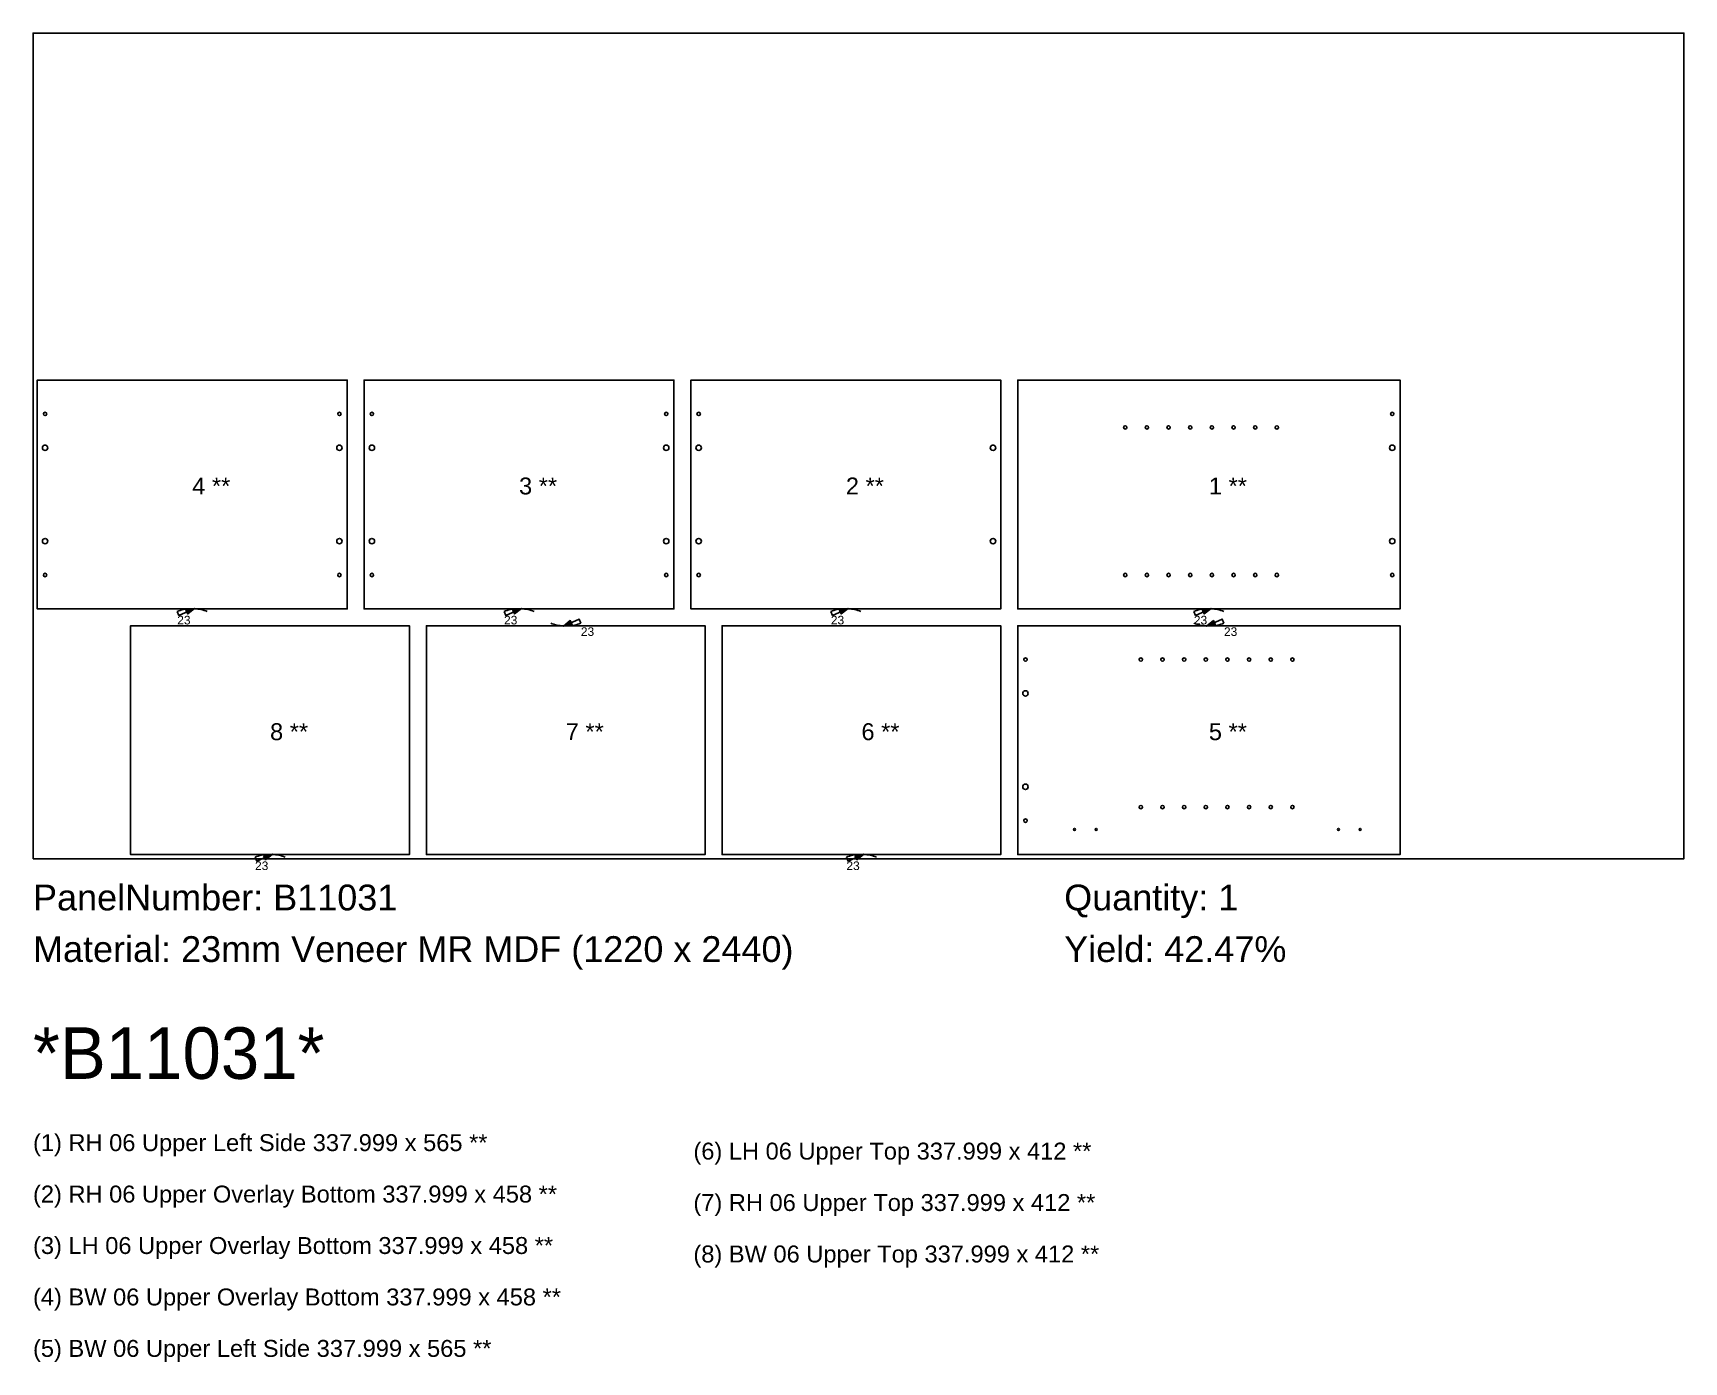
# Model space of a CAD drawing. Header units: inches. Extents: x -5 to 121280, y -1351 to 1225.
# Drawn here: x 59380 to 61820, y -743 to 1220 of the extents above; entities that cross this region are included whole.
import ezdxf

# ---------------------------------------------------------------- set-up
doc = ezdxf.new("R2010")
doc.units = ezdxf.units.IN
doc.header["$MEASUREMENT"] = 0
for name, color, linetype in [('BORDER_Z23P0RT1015', 7, 'Continuous'), ('NESTBORDER_Z23P0', 7, 'Continuous'), ('NESTTEXT', 1, 'Continuous'), ('PLINEDIRECTION', 6, 'Continuous'), ('VBORE_Z11P0', 3, 'Continuous'), ('VBORE_Z12P0', 3, 'Continuous'), ('VBORE_Z23P0', 3, 'Continuous'), ('VBORE_Z2P0', 3, 'Continuous')]:
    doc.layers.add(name, color=color, linetype=linetype)
doc.styles.add('BARCODE', font='3of9.TTF', dxfattribs={"height": 3})
doc.styles.get("Standard").update_dxf_attribs({"font": 'arial.ttf'})

msp = doc.modelspace()

# ---------------------------------------------------------------- texts
at = {"layer": 'NESTTEXT', "color": 1}
for s, height, p in [('4 **', 25, (59615.3, 538.3)), ('3 **', 25, (60098.3, 538.3)), ('2 **', 25, (60581.3, 538.3)), ('1 **', 25, (61117.8, 538.3)), ('8 **', 25, (59730.3, 175.3)), ('7 **', 25, (60167.3, 175.3)), ('6 **', 25, (60604.3, 175.3)), ('5 **', 25, (61117.8, 175.3)), ('PanelNumber: B11031', 38.1, (59380, -76.2)), ('Quantity: 1', 38.1, (60904, -76.2)), ('Material: 23mm Veneer MR MDF (1220 x 2440)', 38.1, (59380, -152.4)), ('Yield: 42.47%', 38.1, (60904, -152.4)), ('(1) RH 06 Upper Left Side 337.999 x 565 **', 25, (59380, -431.8)), ('(6) LH 06 Upper Top 337.999 x 412 **', 25, (60356, -444.3)), ('(2) RH 06 Upper Overlay Bottom 337.999 x 458 **', 25, (59380, -507.8)), ('(7) RH 06 Upper Top 337.999 x 412 **', 25, (60356, -520.3)), ('(3) LH 06 Upper Overlay Bottom 337.999 x 458 **', 25, (59380, -583.8)), ('(8) BW 06 Upper Top 337.999 x 412 **', 25, (60356, -596.3)), ('(4) BW 06 Upper Overlay Bottom 337.999 x 458 **', 25, (59380, -659.8)), ('(5) BW 06 Upper Left Side 337.999 x 565 **', 25, (59380, -735.8))]:
    msp.add_text(s, height=height, dxfattribs=at).set_placement(p)
at = {"layer": 'NESTTEXT', "color": 1, "style": 'BARCODE'}
msp.add_text('*B11031*', height=76.2, dxfattribs=at).set_placement((59380, -325.1))
at = {"layer": 'PLINEDIRECTION', "color": 6}
for p in [(59593.1, 346.3), (60076.1, 346.3), (60189.6, 329.3), (60559.1, 346.3), (61095.6, 346.3), (61140.1, 329.3), (59708.1, -16.6), (60582.1, -16.6)]:
    msp.add_text('23', height=12.7, dxfattribs=at).set_placement(p)

# ---------------------------------------------------------------- linework, layer by layer
at = {"layer": 'BORDER_Z23P0RT1015', "color": 2}
for points in [[(59593.1, 365.3, -0.103855), (59612.2, 369.3), (59844.3, 369.3), (59844.3, 707.3), (59386.3, 707.3), (59386.3, 369.3), (59618.5, 369.3, -0.103855), (59637.6, 365.3)], [(60076.1, 365.3, -0.103855), (60095.2, 369.3), (60327.3, 369.3), (60327.3, 707.3), (59869.3, 707.3), (59869.3, 369.3), (60101.5, 369.3, -0.103855), (60120.6, 365.3)], [(60559.1, 365.3, -0.103855), (60578.2, 369.3), (60810.3, 369.3), (60810.3, 707.3), (60352.3, 707.3), (60352.3, 369.3), (60584.5, 369.3, -0.103855), (60603.6, 365.3)], [(61095.6, 365.3, -0.103855), (61114.7, 369.3), (61400.3, 369.3), (61400.3, 707.3), (60835.3, 707.3), (60835.3, 369.3), (61121, 369.3, -0.103855), (61140.1, 365.3)], [(59708.1, 2.4, -0.103855), (59727.2, 6.3), (59936.3, 6.3), (59936.3, 344.3), (59524.3, 344.3), (59524.3, 6.3), (59733.5, 6.3, -0.103855), (59752.6, 2.4)], [(60189.6, 348.3, -0.103855), (60170.5, 344.3), (59961.3, 344.3), (59961.3, 6.3), (60373.3, 6.3), (60373.3, 344.3), (60164.2, 344.3, -0.103855), (60145.1, 348.3)], [(60582.1, 2.4, -0.103855), (60601.2, 6.3), (60810.3, 6.3), (60810.3, 344.3), (60398.3, 344.3), (60398.3, 6.3), (60607.5, 6.3, -0.103855), (60626.6, 2.4)], [(61140.1, 348.3, -0.103855), (61121, 344.3), (60835.3, 344.3), (60835.3, 6.3), (61400.3, 6.3), (61400.3, 344.3), (61114.7, 344.3, -0.103855), (61095.6, 348.3)]]:
    msp.add_lwpolyline(points, format="xyb", dxfattribs=at)
at = {"layer": 'NESTBORDER_Z23P0', "color": 2}
msp.add_lwpolyline([(59380, 0), (59380, 1220), (61820, 1220), (61820, 0)], close=True, dxfattribs=at)
at = {"layer": 'PLINEDIRECTION', "color": 6}
for points in [[(59593.1, 365.3), (59595.7, 359.5), (59618.9, 369.8), (59606, 367.6), (59608.6, 361.7), (59618.9, 369.8), (59606.7, 366.1), (59607.9, 363.2), (59618.9, 369.8)], [(60076.1, 365.3), (60078.7, 359.5), (60101.9, 369.8), (60089, 367.6), (60091.6, 361.7), (60101.9, 369.8), (60089.7, 366.1), (60090.9, 363.2), (60101.9, 369.8)], [(60559.1, 365.3), (60561.7, 359.5), (60584.9, 369.8), (60572, 367.6), (60574.6, 361.7), (60584.9, 369.8), (60572.7, 366.1), (60573.9, 363.2), (60584.9, 369.8)], [(61095.6, 365.3), (61098.2, 359.5), (61121.4, 369.8), (61108.5, 367.6), (61111.1, 361.7), (61121.4, 369.8), (61109.2, 366.1), (61110.4, 363.2), (61121.4, 369.8)], [(60189.6, 348.3), (60187, 354.2), (60163.8, 343.9), (60176.7, 346.1), (60174.1, 352), (60163.8, 343.9), (60176, 347.6), (60174.8, 350.5), (60163.8, 343.9)], [(61140.1, 348.3), (61137.5, 354.2), (61114.3, 343.9), (61127.2, 346.1), (61124.6, 352), (61114.3, 343.9), (61126.5, 347.6), (61125.3, 350.5), (61114.3, 343.9)], [(59708.1, 2.4), (59710.7, -3.5), (59733.9, 6.8), (59721, 4.6), (59723.6, -1.3), (59733.9, 6.8), (59721.7, 3.1), (59722.9, 0.2), (59733.9, 6.8)], [(60582.1, 2.4), (60584.7, -3.5), (60607.9, 6.8), (60595, 4.6), (60597.6, -1.3), (60607.9, 6.8), (60595.7, 3.1), (60596.9, 0.2), (60607.9, 6.8)]]:
    msp.add_lwpolyline(points, dxfattribs=at)
at = {"layer": 'VBORE_Z11P0', "color": 3}
for centre in [(60994.3, 637.3), (61026.3, 637.3), (61058.3, 637.3), (61090.3, 637.3), (61122.3, 637.3), (61154.3, 637.3), (61186.3, 637.3), (61218.3, 637.3), (60994.3, 419.3), (61026.3, 419.3), (61058.3, 419.3), (61090.3, 419.3), (61122.3, 419.3), (61154.3, 419.3), (61186.3, 419.3), (61218.3, 419.3), (61017.3, 294.4), (61049.3, 294.4), (61081.3, 294.4), (61113.3, 294.4), (61145.3, 294.4), (61177.3, 294.4), (61209.3, 294.4), (61241.3, 294.4), (61017.3, 76.4), (61049.3, 76.4), (61081.3, 76.4), (61113.3, 76.4), (61145.3, 76.4), (61177.3, 76.4), (61209.3, 76.4), (61241.3, 76.4)]:
    msp.add_circle(centre, 2.5, dxfattribs=at)
at = {"layer": 'VBORE_Z12P0', "color": 3}
for centre in [(59397.8, 607.3), (59832.8, 607.3), (59880.8, 607.3), (60315.8, 607.3), (60363.8, 607.3), (60798.8, 607.3), (61388.8, 607.3), (59397.8, 469.3), (59832.8, 469.3), (59880.8, 469.3), (60315.8, 469.3), (60363.8, 469.3), (60798.8, 469.3), (61388.8, 469.3), (60846.8, 244.4), (60846.8, 106.4)]:
    msp.add_circle(centre, 4, dxfattribs=at)
at = {"layer": 'VBORE_Z23P0', "color": 3}
for centre in [(59397.8, 657.3), (59832.8, 657.3), (59880.8, 657.3), (60315.8, 657.3), (60363.8, 657.3), (61388.8, 657.3), (59397.8, 419.3), (59832.8, 419.3), (59880.8, 419.3), (60315.8, 419.3), (60363.8, 419.3), (61388.8, 419.3), (60846.8, 294.4), (60846.8, 56.4)]:
    msp.add_circle(centre, 2.5, dxfattribs=at)
at = {"layer": 'VBORE_Z2P0', "color": 3}
for centre in [(60919.3, 43.4), (60951.3, 43.4), (61309.3, 43.4), (61341.3, 43.4)]:
    msp.add_circle(centre, 1.5, dxfattribs=at)

msp.set_redraw_order([(e.dxf.handle, doc.entitydb.next_handle()) for e in msp.query("TEXT MTEXT ATTDEF DIMENSION ARC_DIMENSION")])  # texts and dimensions are drawn at this point

doc.saveas('drawing.dxf')
